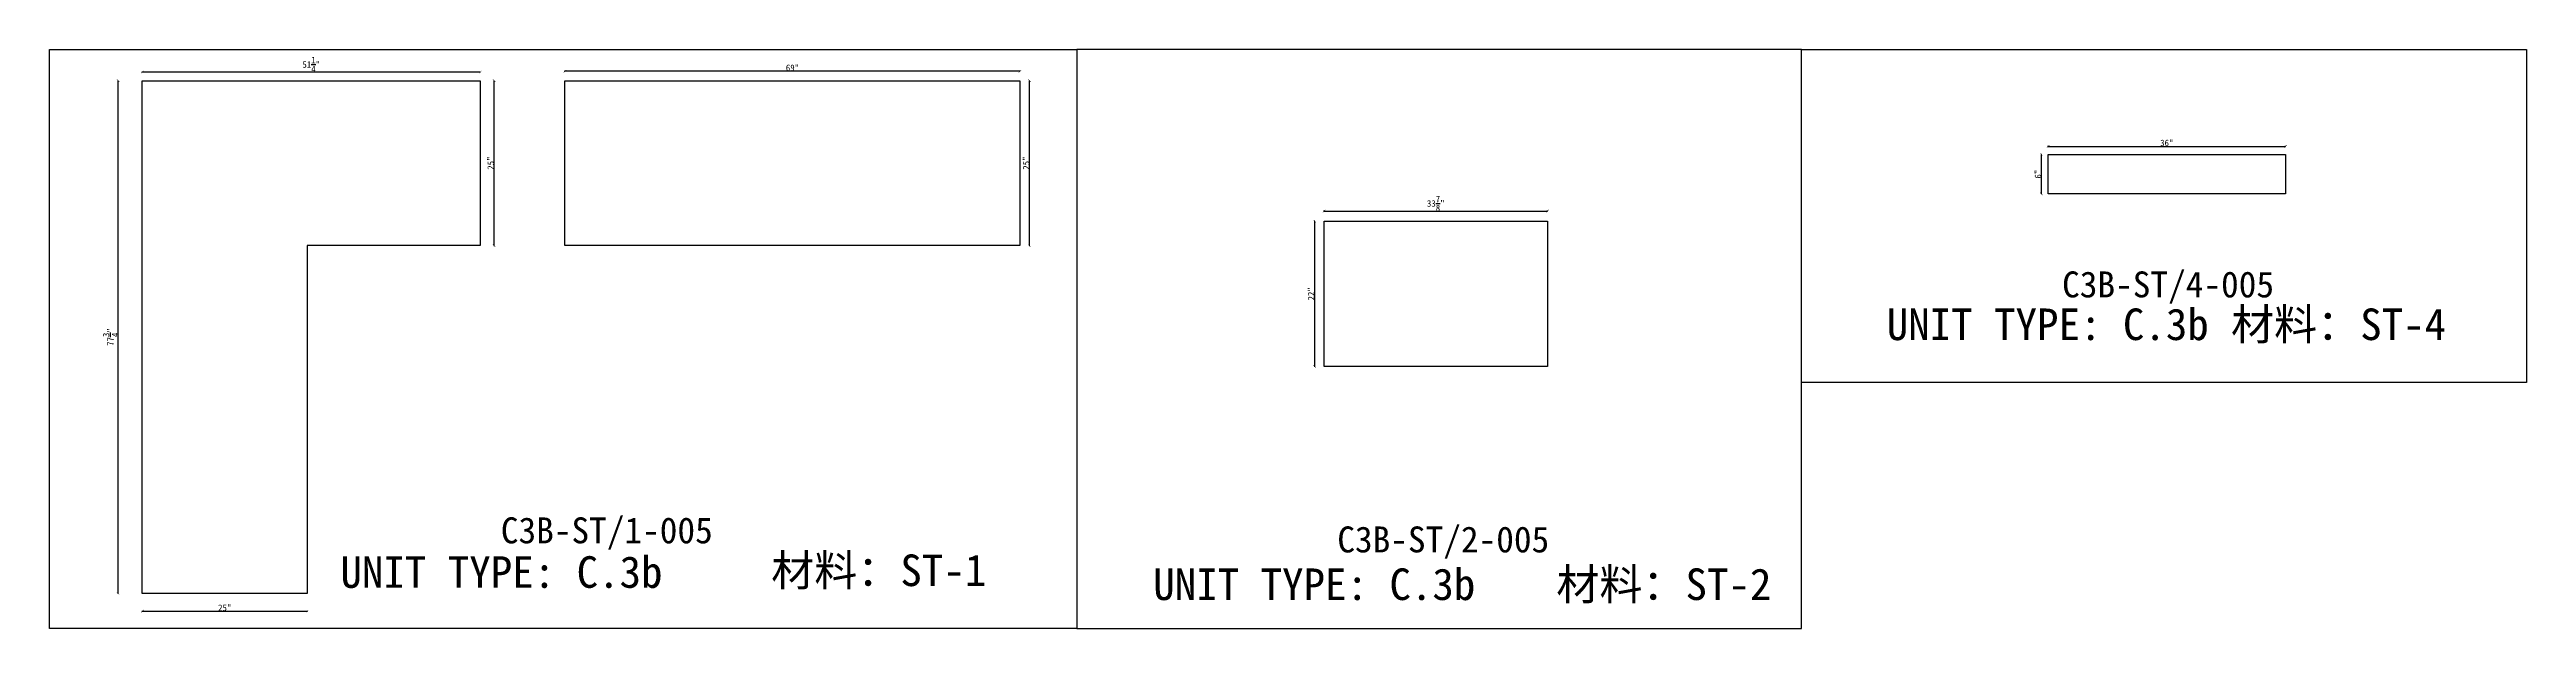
# Model space of a CAD drawing. Header units: millimetres. Extents: x -46966 to 138077, y -48408 to 2116.
# Drawn here: x -20934 to -11393, y -24013 to -21783 of the extents above; entities that cross this region are included whole.
import ezdxf
from ezdxf.enums import TextEntityAlignment as Align

# ---------------------------------------------------------------- set-up
doc = ezdxf.new("R2010")
doc.units = ezdxf.units.MM
doc.layers.add('PART_NUMBER', color=3, linetype='Continuous')
doc.styles.add('样式 1', font='')
doc.styles.get('样式 1').set_extended_font_data('NSimSun')
doc.dimstyles.new('副本 ISO-25', dxfattribs={"dimtxt": 25, "dimasz": 10, "dimexe": 1.5, "dimexo": 0.5, "dimtad": 1, "dimlfac": 0.03937, "dimlunit": 5, "dimtxsty": '样式 1', "dimblk": 'ARCHTICK', "dimcen": 2.5, "dimclrd": 256, "dimclrt": 1, "dimazin": 3, "dimtfac": 1, "dimtmove": 0, "dimatfit": 3, "dimfxlon": 1})

msp = doc.modelspace()

# ---------------------------------------------------------------- texts
at = {"style": '样式 1'}
for s, p in [('UNIT TYPE: C.3b', (-13857.399, -22902.123)), ('材料：ST-4', (-12531.118, -22902.123)), ('UNIT TYPE: C.3b', (-19813.349, -23856.255)), ('材料：ST-1', (-18154.062, -23849.6)), ('UNIT TYPE: C.3b', (-16682.574, -23903.228)), ('材料：ST-2', (-15129.85, -23903.228))]:
    msp.add_text(s, height=121.5865, dxfattribs=at).set_placement(p)
at = {"layer": 'PART_NUMBER', "color": 3, "style": '样式 1'}
for s, p in [('C3B-ST/4-005', (-12773.574, -22687.797)), ('C3B-ST/1-005', (-18787.33, -23634.966)), ('C3B-ST/2-005', (-15565.449, -23669.966))]:
    msp.add_text(s, height=100, dxfattribs=at).set_placement(p, align=Align.MIDDLE_CENTER)

# ---------------------------------------------------------------- blocks, each defined once
blk = doc.blocks.new('_ArchTick')
at = {"color": 0, "linetype": 'ByBlock', "const_width": 0.15}
blk.add_lwpolyline([(-0.5, -0.5), (0.5, 0.5)], dxfattribs=at)
blk = doc.blocks.new('*D504')
at = {"color": 0, "lineweight": -2, "transparency": 16777216}
for p, q in [((-17160, -21903.1), (-17157.5, -21903.1)), ((-17160, -22538.1), (-17157.5, -22538.1))]:
    blk.add_line(p, q, dxfattribs=at)
at = {"lineweight": -2, "transparency": 16777216}
blk.add_line((-17159, -22538.1), (-17159, -21903.1), dxfattribs=at)
at = {"layer": 'Defpoints', "color": 0, "transparency": 16777216}
for p in [(-17195.9, -21903.1), (-17159, -21903.1), (-17195.9, -22538.1)]:
    blk.add_point(p, dxfattribs=at)
at = {"lineweight": -2, "transparency": 16777216, "xscale": 10, "yscale": 10, "zscale": 10}
for p, rotation in [((-17159, -21903.1), 90), ((-17159, -22538.1), 270)]:
    blk.add_blockref('_ArchTick', p, dxfattribs=dict(at, rotation=rotation))
at = {"color": 1, "transparency": 16777216, "insert": (-17172.1, -22220.6), "char_height": 25, "attachment_point": 5, "rotation": 90, "style": '样式 1'}
blk.add_mtext('\\A1;25"', dxfattribs=at)
blk = doc.blocks.new('*D505')
at = {"color": 0, "lineweight": -2, "transparency": 16777216}
for p, q in [((-18948.5, -21867.8), (-18948.5, -21865.3)), ((-17195.9, -21867.8), (-17195.9, -21865.3))]:
    blk.add_line(p, q, dxfattribs=at)
at = {"lineweight": -2, "transparency": 16777216}
blk.add_line((-17195.9, -21866.8), (-18948.5, -21866.8), dxfattribs=at)
at = {"layer": 'Defpoints', "color": 0, "transparency": 16777216}
for p in [(-18948.5, -21866.8), (-18948.5, -21903.1), (-17195.9, -21903.1)]:
    blk.add_point(p, dxfattribs=at)
at = {"lineweight": -2, "transparency": 16777216, "xscale": 10, "yscale": 10, "zscale": 10, "rotation": 180}
blk.add_blockref('_ArchTick', (-18948.5, -21866.8), dxfattribs=at)
at = {"lineweight": -2, "transparency": 16777216, "xscale": 10, "yscale": 10, "zscale": 10}
blk.add_blockref('_ArchTick', (-17195.9, -21866.8), dxfattribs=at)
at = {"color": 1, "transparency": 16777216, "insert": (-18072.2, -21853.6), "char_height": 25, "attachment_point": 5, "style": '样式 1'}
blk.add_mtext('\\A1;69"', dxfattribs=at)
blk = doc.blocks.new('*D506')
at = {"color": 0, "lineweight": -2, "transparency": 16777216}
for p, q in [((-20576.5, -21871), (-20576.5, -21868.5)), ((-19274.8, -21871), (-19274.8, -21868.5))]:
    blk.add_line(p, q, dxfattribs=at)
at = {"lineweight": -2, "transparency": 16777216}
blk.add_line((-19274.8, -21870), (-20576.5, -21870), dxfattribs=at)
at = {"layer": 'Defpoints', "color": 0, "transparency": 16777216}
for p in [(-20576.5, -21870), (-20576.5, -21903.1), (-19274.8, -21903.1)]:
    blk.add_point(p, dxfattribs=at)
at = {"lineweight": -2, "transparency": 16777216, "xscale": 10, "yscale": 10, "zscale": 10, "rotation": 180}
blk.add_blockref('_ArchTick', (-20576.5, -21870), dxfattribs=at)
at = {"lineweight": -2, "transparency": 16777216, "xscale": 10, "yscale": 10, "zscale": 10}
blk.add_blockref('_ArchTick', (-19274.8, -21870), dxfattribs=at)
at = {"color": 1, "transparency": 16777216, "insert": (-19925.7, -21840.9), "char_height": 25, "attachment_point": 5, "style": '样式 1'}
blk.add_mtext('\\A1;51{\\H1x;\\S1/4;}"', dxfattribs=at)
blk = doc.blocks.new('*D507')
at = {"color": 0, "lineweight": -2, "transparency": 16777216}
for p, q in [((-19222.3, -21903.1), (-19219.8, -21903.1)), ((-19222.3, -22538.1), (-19219.8, -22538.1))]:
    blk.add_line(p, q, dxfattribs=at)
at = {"lineweight": -2, "transparency": 16777216}
blk.add_line((-19221.3, -22538.1), (-19221.3, -21903.1), dxfattribs=at)
at = {"layer": 'Defpoints', "color": 0, "transparency": 16777216}
for p in [(-19274.8, -21903.1), (-19221.3, -21903.1), (-19274.8, -22538.1)]:
    blk.add_point(p, dxfattribs=at)
at = {"lineweight": -2, "transparency": 16777216, "xscale": 10, "yscale": 10, "zscale": 10}
for p, rotation in [((-19221.3, -21903.1), 90), ((-19221.3, -22538.1), 270)]:
    blk.add_blockref('_ArchTick', p, dxfattribs=dict(at, rotation=rotation))
at = {"color": 1, "transparency": 16777216, "insert": (-19234.5, -22220.6), "char_height": 25, "attachment_point": 5, "rotation": 90, "style": '样式 1'}
blk.add_mtext('\\A1;25"', dxfattribs=at)
blk = doc.blocks.new('*D508')
at = {"color": 0, "lineweight": -2, "transparency": 16777216}
for p, q in [((-20576.5, -23945.4), (-20576.5, -23947.9)), ((-19941.5, -23945.4), (-19941.5, -23947.9))]:
    blk.add_line(p, q, dxfattribs=at)
at = {"lineweight": -2, "transparency": 16777216}
blk.add_line((-20576.5, -23946.4), (-19941.5, -23946.4), dxfattribs=at)
at = {"layer": 'Defpoints', "color": 0, "transparency": 16777216}
for p in [(-20576.5, -23878), (-19941.5, -23878), (-19941.5, -23946.4)]:
    blk.add_point(p, dxfattribs=at)
at = {"lineweight": -2, "transparency": 16777216, "xscale": 10, "yscale": 10, "zscale": 10, "rotation": 180}
blk.add_blockref('_ArchTick', (-20576.5, -23946.4), dxfattribs=at)
at = {"lineweight": -2, "transparency": 16777216, "xscale": 10, "yscale": 10, "zscale": 10}
blk.add_blockref('_ArchTick', (-19941.5, -23946.4), dxfattribs=at)
at = {"color": 1, "transparency": 16777216, "insert": (-20259, -23933.2), "char_height": 25, "attachment_point": 5, "style": '样式 1'}
blk.add_mtext('\\A1;25"', dxfattribs=at)
blk = doc.blocks.new('*D509')
at = {"color": 0, "lineweight": -2, "transparency": 16777216}
for p, q in [((-20668.8, -21903.1), (-20671.3, -21903.1)), ((-20668.8, -23878), (-20671.3, -23878))]:
    blk.add_line(p, q, dxfattribs=at)
at = {"lineweight": -2, "transparency": 16777216}
blk.add_line((-20669.8, -23878), (-20669.8, -21903.1), dxfattribs=at)
at = {"layer": 'Defpoints', "color": 0, "transparency": 16777216}
for p in [(-20669.8, -21903.1), (-20576.5, -21903.1), (-20576.5, -23878)]:
    blk.add_point(p, dxfattribs=at)
at = {"lineweight": -2, "transparency": 16777216, "xscale": 10, "yscale": 10, "zscale": 10}
for p, rotation in [((-20669.8, -21903.1), 90), ((-20669.8, -23878), 270)]:
    blk.add_blockref('_ArchTick', p, dxfattribs=dict(at, rotation=rotation))
at = {"color": 1, "transparency": 16777216, "insert": (-20698.9, -22890.5), "char_height": 25, "attachment_point": 5, "rotation": 90, "style": '样式 1'}
blk.add_mtext('\\A1;77{\\H1x;\\S3/4;}"', dxfattribs=at)
blk = doc.blocks.new('*D510')
at = {"color": 0, "lineweight": -2, "transparency": 16777216}
for p, q in [((-16024.5, -22406.2), (-16024.5, -22403.7)), ((-15164.1, -22406.2), (-15164.1, -22403.7))]:
    blk.add_line(p, q, dxfattribs=at)
at = {"lineweight": -2, "transparency": 16777216}
blk.add_line((-16024.5, -22405.2), (-15164.1, -22405.2), dxfattribs=at)
at = {"layer": 'Defpoints', "color": 0, "transparency": 16777216}
for p in [(-15164.1, -22405.2), (-16024.5, -22444.6), (-15164.1, -22444.6)]:
    blk.add_point(p, dxfattribs=at)
at = {"lineweight": -2, "transparency": 16777216, "xscale": 10, "yscale": 10, "zscale": 10, "rotation": 180}
blk.add_blockref('_ArchTick', (-16024.5, -22405.2), dxfattribs=at)
at = {"lineweight": -2, "transparency": 16777216, "xscale": 10, "yscale": 10, "zscale": 10}
blk.add_blockref('_ArchTick', (-15164.1, -22405.2), dxfattribs=at)
at = {"color": 1, "transparency": 16777216, "insert": (-15594.3, -22376.1), "char_height": 25, "attachment_point": 5, "style": '样式 1'}
blk.add_mtext('\\A1;33{\\H1x;\\S7/8;}"', dxfattribs=at)
blk = doc.blocks.new('*D511')
at = {"color": 0, "lineweight": -2, "transparency": 16777216}
for p, q in [((-16060.1, -22444.6), (-16062.6, -22444.6)), ((-16060.1, -23003.4), (-16062.6, -23003.4))]:
    blk.add_line(p, q, dxfattribs=at)
at = {"lineweight": -2, "transparency": 16777216}
blk.add_line((-16061.1, -22444.6), (-16061.1, -23003.4), dxfattribs=at)
at = {"layer": 'Defpoints', "color": 0, "transparency": 16777216}
for p in [(-16024.5, -22444.6), (-16061.1, -23003.4), (-16024.5, -23003.4)]:
    blk.add_point(p, dxfattribs=at)
at = {"lineweight": -2, "transparency": 16777216, "xscale": 10, "yscale": 10, "zscale": 10}
for p, rotation in [((-16061.1, -22444.6), 90), ((-16061.1, -23003.4), 270)]:
    blk.add_blockref('_ArchTick', p, dxfattribs=dict(at, rotation=rotation))
at = {"color": 1, "transparency": 16777216, "insert": (-16074.3, -22724), "char_height": 25, "attachment_point": 5, "rotation": 90, "style": '样式 1'}
blk.add_mtext('\\A1;22"', dxfattribs=at)
blk = doc.blocks.new('*D514')
at = {"color": 0, "lineweight": -2, "transparency": 16777216}
for p, q in [((-13235.7, -22157.1), (-13235.7, -22154.6)), ((-12321.3, -22157.1), (-12321.3, -22154.6))]:
    blk.add_line(p, q, dxfattribs=at)
at = {"lineweight": -2, "transparency": 16777216}
blk.add_line((-13235.7, -22156.1), (-12321.3, -22156.1), dxfattribs=at)
at = {"layer": 'Defpoints', "color": 0, "transparency": 16777216}
for p in [(-13235.7, -22187), (-12321.3, -22156.1), (-12321.3, -22187)]:
    blk.add_point(p, dxfattribs=at)
at = {"lineweight": -2, "transparency": 16777216, "xscale": 10, "yscale": 10, "zscale": 10, "rotation": 180}
blk.add_blockref('_ArchTick', (-13235.7, -22156.1), dxfattribs=at)
at = {"lineweight": -2, "transparency": 16777216, "xscale": 10, "yscale": 10, "zscale": 10}
blk.add_blockref('_ArchTick', (-12321.3, -22156.1), dxfattribs=at)
at = {"color": 1, "transparency": 16777216, "insert": (-12778.5, -22143), "char_height": 25, "attachment_point": 5, "style": '样式 1'}
blk.add_mtext('\\A1;36"', dxfattribs=at)
blk = doc.blocks.new('*D515')
at = {"color": 0, "lineweight": -2, "transparency": 16777216}
for p, q in [((-13260.5, -22187), (-13263, -22187)), ((-13260.5, -22339.4), (-13263, -22339.4))]:
    blk.add_line(p, q, dxfattribs=at)
at = {"lineweight": -2, "transparency": 16777216}
blk.add_line((-13261.5, -22339.4), (-13261.5, -22187), dxfattribs=at)
at = {"layer": 'Defpoints', "color": 0, "transparency": 16777216}
for p in [(-13261.5, -22187), (-13235.7, -22187), (-13235.7, -22339.4)]:
    blk.add_point(p, dxfattribs=at)
at = {"lineweight": -2, "transparency": 16777216, "xscale": 10, "yscale": 10, "zscale": 10}
for p, rotation in [((-13261.5, -22187), 90), ((-13261.5, -22339.4), 270)]:
    blk.add_blockref('_ArchTick', p, dxfattribs=dict(at, rotation=rotation))
at = {"color": 1, "transparency": 16777216, "insert": (-13274.7, -22263.2), "char_height": 25, "attachment_point": 5, "rotation": 90, "style": '样式 1'}
blk.add_mtext('\\A1;6"', dxfattribs=at)

# ---------------------------------------------------------------- dimensions: what is measured, and where the dimension line sits
for base, p1, p2, angle, picture, middle in [((-20576.543, -21869.972), (-19274.793, -21903.105), (-20576.543, -21903.105), 180, '*D506', (-19925.668, -21840.949)), ((-18948.498, -21866.775), (-17195.898, -21903.105), (-18948.498, -21903.105), 180, '*D505', (-18072.198, -21853.65)), ((-20669.765, -21903.105), (-20576.543, -23877.955), (-20576.543, -21903.105), 90, '*D509', (-20698.858, -22890.53)), ((-19221.347, -21903.105), (-19274.793, -22538.105), (-19274.793, -21903.105), 90, '*D507', (-19234.472, -22220.605)), ((-17158.958, -21903.105), (-17195.898, -22538.105), (-17195.898, -21903.105), 90, '*D504', (-17172.083, -22220.605)), ((-13261.543, -22186.966), (-13235.708, -22339.366), (-13235.708, -22186.966), 90, '*D515', (-13274.668, -22263.166)), ((-16061.149, -23003.447), (-16024.503, -22444.647), (-16024.503, -23003.447), 90, '*D511', (-16074.274, -22724.047)), ((-19941.543, -23946.371), (-20576.543, -23877.955), (-19941.543, -23877.955), 180, '*D508', (-20259.043, -23933.246))]:
    dim = msp.add_linear_dim(base=base, p1=p1, p2=p2, angle=angle, dimstyle='副本 ISO-25')
    dim.commit()
    dim.dimension.update_dxf_attribs({"geometry": picture, "text_midpoint": middle})
for base, p1, p2, picture, middle in [((-12321.308, -22156.131), (-13235.708, -22186.966), (-12321.308, -22186.966), '*D514', (-12778.508, -22143.006)), ((-15164.078, -22405.22), (-16024.503, -22444.647), (-15164.078, -22444.647), '*D510', (-15594.29, -22376.127))]:
    dim = msp.add_linear_dim(base=base, p1=p1, p2=p2, dimstyle='副本 ISO-25')
    dim.commit()
    dim.dimension.update_dxf_attribs({"geometry": picture, "text_midpoint": middle})

# ---------------------------------------------------------------- linework, layer by layer
at = {"color": 1}
for points in [[(-20933.783, -21783.23), (-16976.902, -21783.23), (-16976.902, -24012.797), (-20933.783, -24012.797)], [(-16976.902, -24012.797), (-14185.027, -24012.797), (-14185.027, -21783.23), (-16976.902, -21783.23)], [(-14185.027, -21783.23), (-11393.153, -21783.23), (-11393.153, -23065.628), (-14185.027, -23065.628)]]:
    msp.add_lwpolyline(points, close=True, dxfattribs=at)
for points in [[(-20576.543, -21903.105), (-19274.793, -21903.105), (-19274.793, -22538.105), (-19941.543, -22538.105), (-19941.543, -23877.955), (-20576.543, -23877.955)], [(-17195.898, -22538.105), (-18948.498, -22538.105), (-18948.498, -21903.105), (-17195.898, -21903.105)], [(-13235.708, -22186.966), (-12321.308, -22186.966), (-12321.308, -22339.366), (-13235.708, -22339.366)], [(-16024.503, -22444.647), (-15164.078, -22444.647), (-15164.078, -23003.447), (-16024.503, -23003.447)]]:
    msp.add_lwpolyline(points, close=True)

msp.set_redraw_order([(e.dxf.handle, doc.entitydb.next_handle()) for e in msp.query("TEXT MTEXT ATTDEF DIMENSION ARC_DIMENSION")])  # texts and dimensions are drawn at this point

doc.saveas('drawing.dxf')
